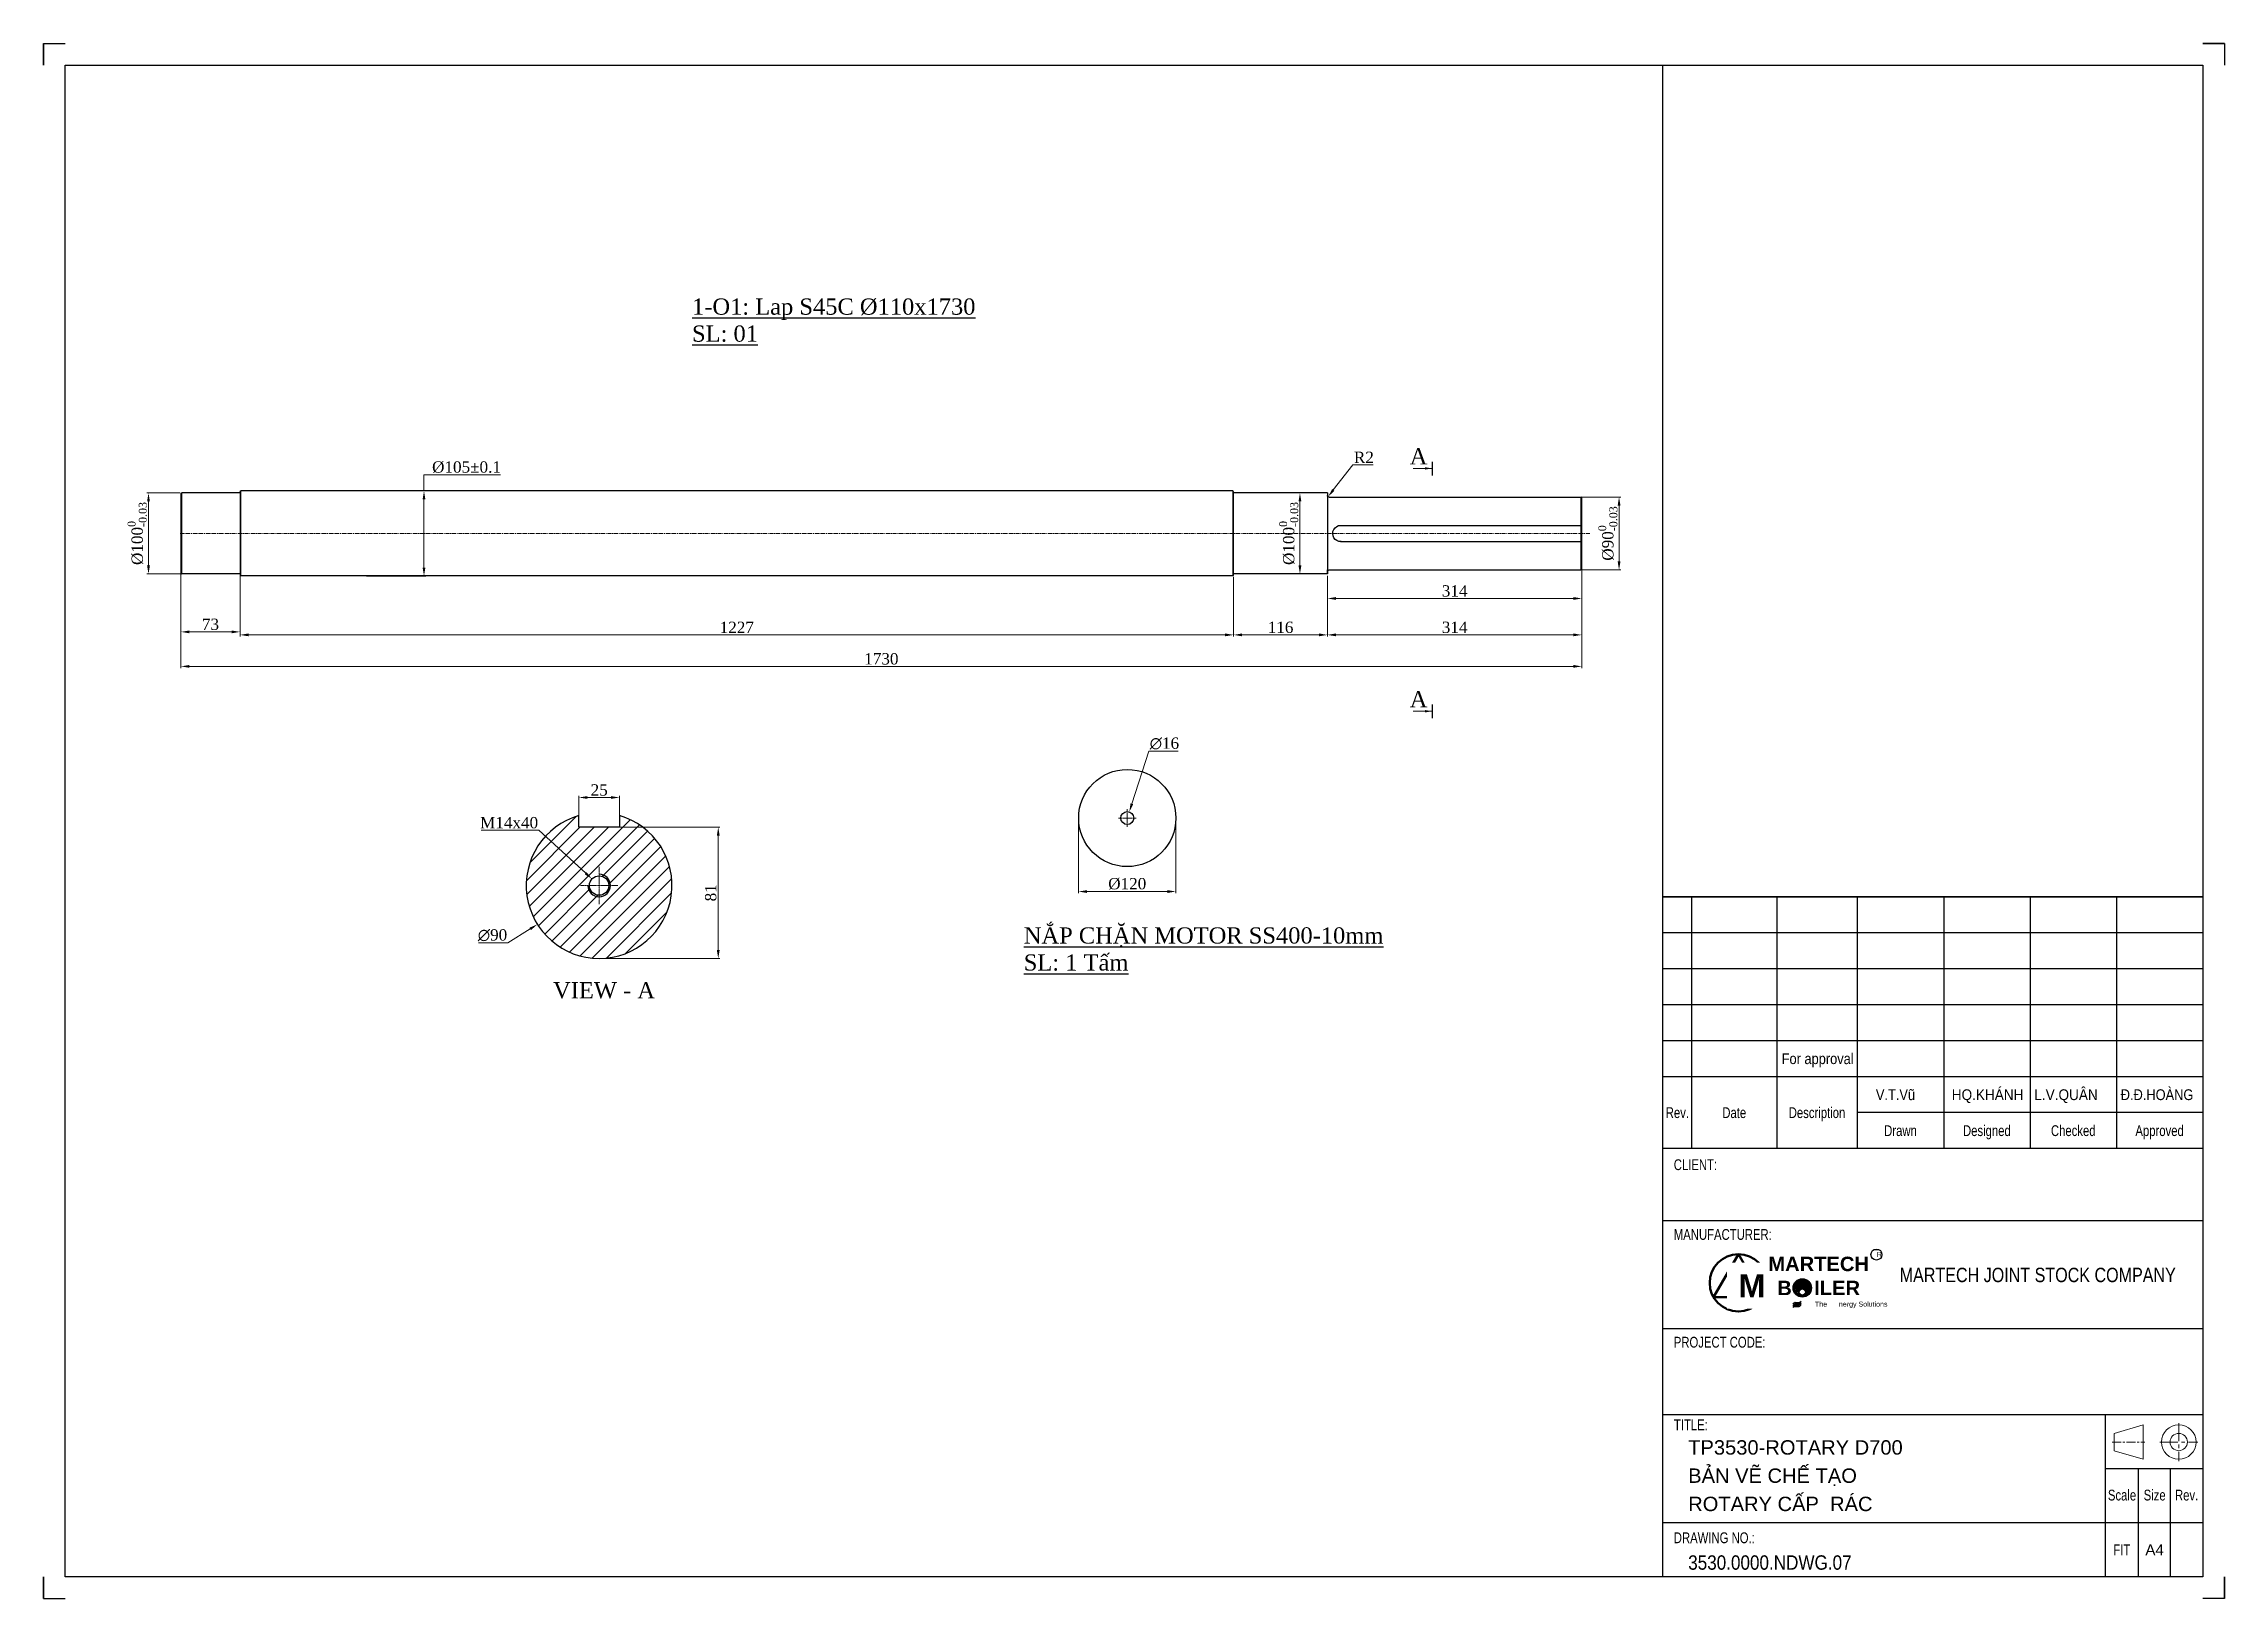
# Model space of a CAD drawing. Header units: inches. Extents: x 36705 to 45095, y -12195 to 29758.
# Drawn here: x 36938 to 39630, y 10607 to 12526 of the extents above; entities that cross this region are included whole.
import ezdxf
from ezdxf.enums import TextEntityAlignment as Align

# ---------------------------------------------------------------- set-up
doc = ezdxf.new("R2010")
doc.units = ezdxf.units.IN
doc.header["$MEASUREMENT"] = 0
doc.linetypes.add('AM_ISO08W050x2', pattern=[9, 6, -0.75, 1.5, -0.75])
doc.linetypes.add('CENTER', pattern=[2, 1.25, -0.25, 0.25, -0.25])
doc.layers.get('Defpoints').update_dxf_attribs({"lineweight": 5})
for name, color, linetype, lineweight in [('1.  0.2', 7, 'Continuous', 25), ('AM_7', 4, 'CENTER', 15), ('AM_8', 1, 'Continuous', 15), ('ĐƯỜNG TÂM', 8, 'CENTER', 5)]:
    doc.layers.add(name, color=color, linetype=linetype, lineweight=lineweight)
doc.layers.add('Không in', color=7, linetype='Continuous', lineweight=25, plot=False)
doc.layers.add('TEXT', color=20, linetype='Continuous')
doc.styles.add('Chu va so', font='arial.ttf')
doc.styles.add('stad1', font='times.ttf')
doc.styles.get("Standard").update_dxf_attribs({"font": 'arial.ttf'})
doc.styles.add('TCVN', font='times.ttf')
doc.styles.add('TEXT', font='arial.ttf')
doc.dimstyles.new('1.1', dxfattribs={"dimscale": 8, "dimtxt": 2, "dimasz": 1.5, "dimexe": 1, "dimexo": 0.4, "dimgap": 0.4, "dimtad": 1, "dimtoh": 1, "dimdec": 0, "dimzin": 0, "dimdsep": 46, "dimtxsty": 'stad1', "dimcen": 5, "dimclrd": 8, "dimclre": 8, "dimclrt": 2, "dimadec": 0, "dimazin": 0, "dimtfac": 1, "dimtdec": 0, "dimtofl": 0, "dimtmove": 0, "dimatfit": 0, "dimfxl": 1, "dimtolj": 1, "dimtzin": 0, "dimlwd": 9, "dimlwe": 9, "dimarcsym": 0})
doc.dimstyles.new('Hien', dxfattribs={"dimtxt": 20, "dimasz": 15, "dimexe": 3, "dimexo": 3, "dimgap": 3, "dimtad": 1, "dimtoh": 1, "dimdec": 0, "dimzin": 0, "dimdsep": 46, "dimtxsty": 'TCVN', "dimcen": 0, "dimclrd": 8, "dimclre": 250, "dimclrt": 41, "dimadec": 0, "dimazin": 0, "dimtfac": 1, "dimtdec": 0, "dimtofl": 0, "dimtmove": 1, "dimatfit": 3, "dimfxl": 1, "dimtolj": 1, "dimtzin": 0, "dimlwd": 9, "dimlwe": 9, "dimarcsym": 0})
doc.dimstyles.new('Hien$0', dxfattribs={"dimtxt": 20, "dimasz": 17, "dimexe": 3, "dimexo": 3, "dimgap": 3, "dimtad": 1, "dimtoh": 1, "dimdec": 0, "dimzin": 0, "dimdsep": 46, "dimtxsty": 'TCVN', "dimcen": 0.09, "dimclrd": 8, "dimclre": 252, "dimclrt": 41, "dimadec": 0, "dimazin": 0, "dimtfac": 1, "dimtdec": 0, "dimtofl": 0, "dimtmove": 0, "dimatfit": 3, "dimfxl": 1, "dimtolj": 1, "dimtzin": 0, "dimlwd": 9, "dimlwe": 9, "dimarcsym": 0})

msp = doc.modelspace()

# ---------------------------------------------------------------- texts
at = {"color": 2, "char_height": 20, "attachment_point": 1, "style": 'stad1'}
for s, insert, width in [('\\A1;{\\L1-O1: Lap S45C %%C110x1730\\PSL: 01}', (37738.55016, 12211.32778), 383.6071389), ('\\A1;{\\LNẮP CHẶN MOTOR SS400-10mm\\PSL: 1 Tấm}', (38148.15443, 11434.95908), 489.2707605)]:
    msp.add_mtext(s, dxfattribs=dict(at, insert=insert, width=width))
at = {"color": 2, "char_height": 20, "attachment_point": 5, "style": 'stad1'}
for insert in [(38635.56558, 12016.42159), (38635.56558, 11716.62916)]:
    msp.add_mtext('\\A1;A', dxfattribs=dict(at, insert=insert))

# ---------------------------------------------------------------- blocks, each defined once
blk = doc.blocks.new('truc rotary')
at = {"ltscale": 0.02}
for p, q in [((4818.9, 62441.8), (4870.9, 62441.8)), ((4818.9, 62441.8), (4818.9, 62341.8)), ((4870.9, 62441.8), (4934.9, 62441.8)), ((4934.8, 62340.3), (4934.9, 62443.3)), ((4934.9, 62443.3), (4935.9, 62444.3)), ((4934.9, 62441.8), (4934.9, 62441.8)), ((4935.9, 62444.3), (4935.8, 62339.3)), ((4935.9, 62444.3), (6160.5, 62444.3)), ((6160.5, 62339.3), (6160.5, 62444.3)), ((6161.5, 62443.3), (6160.5, 62444.3)), ((6161.5, 62443.3), (6161.5, 62340.3)), ((6161.5, 62441.8), (6233.5, 62441.8)), ((6161.5, 62441.8), (6161.5, 62344.3)), ((6233.5, 62341.8), (6233.5, 62441.8)), ((6234.5, 62440.8), (6233.5, 62441.8)), ((6234.5, 62440.8), (6234.5, 62342.8)), ((4504.9, 62435.8), (4505.9, 62436.8)), ((4504.9, 62372.5), (4504.9, 62435.8)), ((4505.9, 62436.8), (4505.9, 62375.8)), ((4816.9, 62436.8), (4505.9, 62436.8)), ((4504.9, 62347.8), (4504.9, 62372.5)), ((4505.9, 62375.8), (4505.9, 62346.8)), ((4504.9, 62347.8), (4505.9, 62346.8)), ((4816.8, 62346.8), (4505.9, 62346.8)), ((4818.9, 62341.8), (4934.8, 62341.8)), ((4934.8, 62340.3), (4935.8, 62339.3)), ((4935.8, 62339.3), (6160.5, 62339.3)), ((6161.5, 62340.3), (6160.5, 62339.3)), ((6161.5, 62341.8), (6233.5, 62341.8)), ((6234.5, 62342.8), (6233.5, 62341.8))]:
    blk.add_line(p, q, dxfattribs=at)
for p, q in [((4802.4, 62401.8), (4504.9, 62401.8)), ((4802.7, 62381.8), (4504.9, 62381.8)), ((4818.9, 62341.8), (4818.9, 62346.8))]:
    blk.add_line(p, q)
for centre, radius, start, end in [((4816.9, 62438.8), 2, 269.7838, 0), ((4802.4, 62391.8), 12.5, 180, 180.0113), ((4802.4, 62391.8), 10, 268.0046, 90), ((4816.8, 62344.8), 2, 359.9484, 90.1645)]:
    blk.add_arc(centre, radius, start, end)
at = {"layer": 'AM_7', "color": 2, "ltscale": 4}
blk.add_line((4494.9, 62391.8), (6235.5, 62391.8), dxfattribs=at)
blk = doc.blocks.new('*D288')
at = {"color": 250, "lineweight": 9, "transparency": 16777216}
for p, q in [((37107.5, 11892.9), (37107.5, 11755)), ((38837.1, 11892.9), (38837.1, 11755))]:
    blk.add_line(p, q, dxfattribs=at)
at = {"color": 8, "lineweight": 9, "transparency": 16777216}
blk.add_line((37118, 11757.1), (38826.6, 11757.1), dxfattribs=at)
at = {"color": 8, "transparency": 16777216}
for points in [[(37118, 11758.9), (37118, 11755.4), (37107.5, 11757.1)], [(38826.6, 11758.9), (38826.6, 11755.4), (38837.1, 11757.1)]]:
    blk.add_solid(points, dxfattribs=at)
at = {"layer": 'Defpoints', "color": 0, "transparency": 16777216}
for p in [(37107.5, 11895), (38837.1, 11895), (38837.1, 11757.1)]:
    blk.add_point(p, dxfattribs=at)
at = {"color": 41, "transparency": 16777216, "insert": (37972.3, 11766.4), "char_height": 14, "attachment_point": 5, "style": 'TCVN'}
blk.add_mtext('\\A1;1730', dxfattribs=at)
blk = doc.blocks.new('*D289')
at = {"color": 250, "lineweight": 9, "transparency": 16777216}
for p, q in [((37107.5, 11888.2), (37107.5, 11797.6)), ((37180.5, 11888.2), (37180.5, 11797.6))]:
    blk.add_line(p, q, dxfattribs=at)
at = {"color": 8, "lineweight": 9, "transparency": 16777216}
blk.add_line((37118, 11799.7), (37170, 11799.7), dxfattribs=at)
at = {"color": 8, "transparency": 16777216}
for points in [[(37118, 11801.5), (37118, 11798), (37107.5, 11799.7)], [(37170, 11801.5), (37170, 11798), (37180.5, 11799.7)]]:
    blk.add_solid(points, dxfattribs=at)
at = {"layer": 'Defpoints', "color": 0, "transparency": 16777216}
for p in [(37107.5, 11890.3), (37180.5, 11890.3), (37180.5, 11799.7)]:
    blk.add_point(p, dxfattribs=at)
at = {"color": 41, "transparency": 16777216, "insert": (37144, 11809), "char_height": 14, "attachment_point": 5, "style": 'TCVN'}
blk.add_mtext('\\A1;73', dxfattribs=at)
blk = doc.blocks.new('*D290')
at = {"color": 250, "lineweight": 9, "transparency": 16777216}
for p, q in [((37180.5, 11888.6), (37180.5, 11793.9)), ((38407.2, 11867.6), (38407.2, 11793.9))]:
    blk.add_line(p, q, dxfattribs=at)
at = {"color": 8, "lineweight": 9, "transparency": 16777216}
blk.add_line((37191, 11796), (38396.7, 11796), dxfattribs=at)
at = {"color": 8, "transparency": 16777216}
for points in [[(37191, 11797.8), (37191, 11794.3), (37180.5, 11796)], [(38396.7, 11797.8), (38396.7, 11794.3), (38407.2, 11796)]]:
    blk.add_solid(points, dxfattribs=at)
at = {"layer": 'Defpoints', "color": 0, "transparency": 16777216}
for p in [(37180.5, 11890.7), (38407.2, 11869.7), (38407.2, 11796)]:
    blk.add_point(p, dxfattribs=at)
at = {"color": 41, "transparency": 16777216, "insert": (37793.8, 11805.3), "char_height": 14, "attachment_point": 5, "style": 'TCVN'}
blk.add_mtext('\\A1;1227', dxfattribs=at)
blk = doc.blocks.new('*D291')
at = {"color": 250, "lineweight": 9, "transparency": 16777216}
for p, q in [((38407.2, 11867.6), (38407.2, 11793.9)), ((38523.1, 11869.1), (38523.1, 11793.9))]:
    blk.add_line(p, q, dxfattribs=at)
at = {"color": 8, "lineweight": 9, "transparency": 16777216}
blk.add_line((38417.7, 11796), (38512.6, 11796), dxfattribs=at)
at = {"color": 8, "transparency": 16777216}
for points in [[(38417.7, 11797.8), (38417.7, 11794.3), (38407.2, 11796)], [(38512.6, 11797.8), (38512.6, 11794.3), (38523.1, 11796)]]:
    blk.add_solid(points, dxfattribs=at)
at = {"layer": 'Defpoints', "color": 0, "transparency": 16777216}
for p in [(38407.2, 11869.7), (38523.1, 11871.2), (38523.1, 11796)]:
    blk.add_point(p, dxfattribs=at)
at = {"color": 41, "transparency": 16777216, "insert": (38465.2, 11805.3), "char_height": 14, "attachment_point": 5, "style": 'TCVN'}
blk.add_mtext('\\A1;116', dxfattribs=at)
blk = doc.blocks.new('*D292')
at = {"color": 250, "lineweight": 9, "transparency": 16777216}
for p, q in [((38837.1, 11880.8), (38837.1, 11793.9)), ((38523.1, 11869.1), (38523.1, 11793.9))]:
    blk.add_line(p, q, dxfattribs=at)
at = {"color": 8, "lineweight": 9, "transparency": 16777216}
blk.add_line((38533.6, 11796), (38826.6, 11796), dxfattribs=at)
at = {"color": 8, "transparency": 16777216}
for points in [[(38533.6, 11797.8), (38533.6, 11794.3), (38523.1, 11796)], [(38826.6, 11797.8), (38826.6, 11794.3), (38837.1, 11796)]]:
    blk.add_solid(points, dxfattribs=at)
at = {"layer": 'Defpoints', "color": 0, "transparency": 16777216}
for p in [(38837.1, 11882.9), (38523.1, 11871.2), (38837.1, 11796)]:
    blk.add_point(p, dxfattribs=at)
at = {"color": 41, "transparency": 16777216, "insert": (38680.1, 11805.3), "char_height": 14, "attachment_point": 5, "style": 'TCVN'}
blk.add_mtext('\\A1;314', dxfattribs=at)
blk = doc.blocks.new('*D293')
at = {"color": 250, "lineweight": 9, "transparency": 16777216}
for p, q in [((38837.1, 11914.4), (38837.1, 11838.9)), ((38523.1, 11869.1), (38523.1, 11838.9))]:
    blk.add_line(p, q, dxfattribs=at)
at = {"color": 8, "lineweight": 9, "transparency": 16777216}
blk.add_line((38533.6, 11841), (38826.6, 11841), dxfattribs=at)
at = {"color": 8, "transparency": 16777216}
for points in [[(38533.6, 11842.7), (38533.6, 11839.2), (38523.1, 11841)], [(38826.6, 11842.7), (38826.6, 11839.2), (38837.1, 11841)]]:
    blk.add_solid(points, dxfattribs=at)
at = {"layer": 'Defpoints', "color": 0, "transparency": 16777216}
for p in [(38837.1, 11916.5), (38523.1, 11871.2), (38837.1, 11841)]:
    blk.add_point(p, dxfattribs=at)
at = {"color": 41, "transparency": 16777216, "insert": (38680.1, 11850.2), "char_height": 14, "attachment_point": 5, "style": 'TCVN'}
blk.add_mtext('\\A1;314', dxfattribs=at)
blk = doc.blocks.new('*D294')
at = {"color": 250, "lineweight": 9, "transparency": 16777216}
for p, q in [((38776.7, 11966.2), (38885.2, 11966.2)), ((38776.7, 11876.2), (38885.2, 11876.2))]:
    blk.add_line(p, q, dxfattribs=at)
at = {"color": 8, "lineweight": 9, "transparency": 16777216}
blk.add_line((38883.1, 11955.7), (38883.1, 11886.7), dxfattribs=at)
at = {"color": 8, "transparency": 16777216}
for points in [[(38881.4, 11955.7), (38884.9, 11955.7), (38883.1, 11966.2)], [(38881.4, 11886.7), (38884.9, 11886.7), (38883.1, 11876.2)]]:
    blk.add_solid(points, dxfattribs=at)
at = {"layer": 'Defpoints', "color": 0, "transparency": 16777216}
for p in [(38774.6, 11966.2), (38774.6, 11876.2), (38883.1, 11876.2)]:
    blk.add_point(p, dxfattribs=at)
at = {"color": 41, "transparency": 16777216, "insert": (38869.2, 11921.2), "char_height": 14, "attachment_point": 5, "rotation": 90, "style": 'TCVN'}
blk.add_mtext('\\A1;%%C90{\\H0.7x;\\S0^ -0.03;}', dxfattribs=at)
blk = doc.blocks.new('*D295')
at = {"color": 250, "lineweight": 9, "transparency": 16777216}
for p, q in [((38481.6, 11971.2), (38491.2, 11971.2)), ((38481.6, 11871.2), (38491.2, 11871.2))]:
    blk.add_line(p, q, dxfattribs=at)
at = {"color": 8, "lineweight": 9, "transparency": 16777216}
blk.add_line((38489.1, 11881.7), (38489.1, 11960.7), dxfattribs=at)
at = {"color": 8, "transparency": 16777216}
for points in [[(38487.4, 11960.7), (38490.9, 11960.7), (38489.1, 11971.2)], [(38487.4, 11881.7), (38490.9, 11881.7), (38489.1, 11871.2)]]:
    blk.add_solid(points, dxfattribs=at)
at = {"layer": 'Defpoints', "color": 0, "transparency": 16777216}
for p in [(38479.5, 11971.2), (38489.1, 11971.2), (38479.5, 11871.2)]:
    blk.add_point(p, dxfattribs=at)
at = {"color": 41, "transparency": 16777216, "insert": (38475.2, 11921.2), "char_height": 14, "attachment_point": 5, "rotation": 90, "style": 'TCVN'}
blk.add_mtext('\\A1;%%C100{\\H0.7x;\\S0^ -0.03;}', dxfattribs=at)
blk = doc.blocks.new('*D296')
at = {"color": 250, "lineweight": 9, "transparency": 16777216}
for p, q in [((37106.4, 11971.2), (37065.4, 11971.2)), ((37106.4, 11871.2), (37065.4, 11871.2))]:
    blk.add_line(p, q, dxfattribs=at)
at = {"color": 8, "lineweight": 9, "transparency": 16777216}
blk.add_line((37067.5, 11960.7), (37067.5, 11881.7), dxfattribs=at)
at = {"color": 8, "transparency": 16777216}
for points in [[(37065.7, 11960.7), (37069.2, 11960.7), (37067.5, 11971.2)], [(37065.7, 11881.7), (37069.2, 11881.7), (37067.5, 11871.2)]]:
    blk.add_solid(points, dxfattribs=at)
at = {"layer": 'Defpoints', "color": 0, "transparency": 16777216}
for p in [(37108.5, 11971.2), (37067.5, 11871.2), (37108.5, 11871.2)]:
    blk.add_point(p, dxfattribs=at)
at = {"color": 41, "transparency": 16777216, "insert": (37053.5, 11921.2), "char_height": 14, "attachment_point": 5, "rotation": 90, "style": 'TCVN'}
blk.add_mtext('\\A1;%%C100{\\H0.7x;\\S0^ -0.03;}', dxfattribs=at)
blk = doc.blocks.new('*D297')
at = {"color": 8, "lineweight": 9, "transparency": 16777216}
for p, q in [((37502.2, 11993.6), (37407.6, 11993.6)), ((37407.6, 11993.6), (37407.6, 11973.7)), ((37407.6, 11879.2), (37407.6, 11963.2))]:
    blk.add_line(p, q, dxfattribs=at)
at = {"color": 250, "lineweight": 9, "transparency": 16777216}
for p, q in [((37336.6, 11973.7), (37409.7, 11973.7)), ((37336.6, 11868.7), (37409.7, 11868.7))]:
    blk.add_line(p, q, dxfattribs=at)
at = {"color": 8, "transparency": 16777216}
for points in [[(37405.9, 11963.2), (37409.4, 11963.2), (37407.6, 11973.7)], [(37405.9, 11879.2), (37409.4, 11879.2), (37407.6, 11868.7)]]:
    blk.add_solid(points, dxfattribs=at)
at = {"layer": 'Defpoints', "color": 0, "transparency": 16777216}
for p in [(37334.5, 11973.7), (37407.6, 11973.7), (37334.5, 11868.7)]:
    blk.add_point(p, dxfattribs=at)
at = {"color": 41, "transparency": 16777216, "insert": (37460.1, 12003), "char_height": 14, "attachment_point": 5, "style": 'TCVN'}
blk.add_mtext('\\A1;%%C105%%P0.1', dxfattribs=at)
blk = doc.blocks.new('*D243')
at = {"color": 250, "lineweight": 9, "transparency": 16777216}
for p, q in [((38215.9, 11567.8), (38215.9, 11477.1)), ((38335.9, 11567.8), (38335.9, 11477.1))]:
    blk.add_line(p, q, dxfattribs=at)
at = {"color": 8, "lineweight": 9, "transparency": 16777216}
blk.add_line((38325.4, 11479.2), (38226.4, 11479.2), dxfattribs=at)
at = {"color": 8, "transparency": 16777216}
for points in [[(38226.4, 11480.9), (38226.4, 11477.4), (38215.9, 11479.2)], [(38325.4, 11480.9), (38325.4, 11477.4), (38335.9, 11479.2)]]:
    blk.add_solid(points, dxfattribs=at)
at = {"layer": 'Defpoints', "color": 0, "transparency": 16777216}
for p in [(38215.9, 11569.9), (38335.9, 11569.9), (38215.9, 11479.2)]:
    blk.add_point(p, dxfattribs=at)
at = {"color": 41, "transparency": 16777216, "insert": (38275.9, 11488.6), "char_height": 14, "attachment_point": 5, "style": 'TCVN'}
blk.add_mtext('\\A1;%%C120', dxfattribs=at)
blk = doc.blocks.new('*D256')
at = {"color": 8, "lineweight": 9, "transparency": 16777216}
for p, q in [((38302.7, 11652.5), (38281.6, 11587.5)), ((38338.9, 11652.5), (38302.7, 11652.5))]:
    blk.add_line(p, q, dxfattribs=at)
at = {"color": 8, "transparency": 16777216}
blk.add_solid([(38280, 11588.1), (38283.3, 11587), (38278.4, 11577.5)], dxfattribs=at)
at = {"layer": 'Defpoints', "color": 0, "transparency": 16777216}
for p in [(38273.5, 11562.3), (38278.4, 11577.5)]:
    blk.add_point(p, dxfattribs=at)
at = {"color": 41, "transparency": 16777216, "insert": (38321.8, 11661.9), "char_height": 14, "attachment_point": 5, "style": 'TCVN'}
blk.add_mtext('\\A1;∅16', dxfattribs=at)
blk = doc.blocks.new('*D316')
at = {"color": 8, "lineweight": 9, "transparency": 16777216}
for p, q in [((38554.6, 12006.1), (38530.3, 11974.9)), ((38579.6, 12006.1), (38554.6, 12006.1))]:
    blk.add_line(p, q, dxfattribs=at)
at = {"color": 8, "transparency": 16777216}
blk.add_solid([(38528.9, 11976), (38531.7, 11973.9), (38523.9, 11966.6)], dxfattribs=at)
at = {"layer": 'Defpoints', "color": 0, "transparency": 16777216}
for p in [(38523.9, 11966.6), (38525.1, 11968.2)]:
    blk.add_point(p, dxfattribs=at)
at = {"color": 41, "transparency": 16777216, "insert": (38568.1, 12015.2), "char_height": 14, "attachment_point": 5, "style": 'TCVN'}
blk.add_mtext('\\A1;R2', dxfattribs=at)
blk = doc.blocks.new('KHUNG TEN A4 - TD - 13.2.2023')
for p, q in [((0, 216), (0, 213)), ((0, 213), (0, 216)), ((0, 216), (3, 216)), ((300, 216), (303, 216)), ((303, 216), (303, 213)), ((225, 92.48), (225, 213)), ((300, 97.48), (225, 97.48)), ((229, 62.5), (229, 97.48)), ((300, 92.48), (225, 92.48)), ((300, 87.48), (225, 87.48)), ((300, 82.48), (225, 82.48)), ((300, 77.48), (225, 77.48)), ((300, 72.48), (225, 72.48)), ((300, 67.48), (252, 67.48)), ((300, 18), (286.5, 18)), ((0, 3), (0, 0)), ((0, 0), (3, 0)), ((303, 3), (303, 0)), ((303, 0), (300, 0))]:
    blk.add_line(p, q)
at = {"lineweight": 25}
for p, q in [((240.8, 97.48, 0), (240.8, 62.5)), ((252, 97.48, 0), (252, 62.5, 0)), ((264, 97.48, 0), (264, 62.5, 0)), ((276, 97.48, 0), (276, 62.5, 0)), ((288, 97.48, 0), (288, 62.5, 0)), ((300, 62.5), (225, 62.5)), ((225, 52.5), (300, 52.5)), ((225, 37.5), (300, 37.5)), ((300, 28.19), (300, 3)), ((300, 25.5), (225, 25.5)), ((286.5, 3), (286.5, 25.5)), ((291, 18, 0), (291, 3, 0)), ((295.5, 3, 0), (295.5, 18, 0)), ((300, 10.5), (225, 10.5))]:
    blk.add_line(p, q, dxfattribs=at)
blk.add_lwpolyline([(3, 213), (300, 213), (300, 3), (3, 3)], close=True)
blk.add_lwpolyline([(225, 97.48), (300, 97.48), (300, 3), (225, 3)], close=True, dxfattribs=at)
at = {"lineweight": 50, "elevation": 0}
blk.add_lwpolyline([(235.47, 47.81), (232.02, 41.84), (238.92, 41.84)], close=True, dxfattribs=at)
at = {"color": 2, "lineweight": 20, "elevation": 0}
blk.add_lwpolyline([(287.67, 20.52), (291.72, 19.32), (291.72, 24.12), (287.67, 22.92)], close=True, dxfattribs=at)
at = {"lineweight": 50}
blk.add_circle((235.47, 43.83, 0), 3.98, dxfattribs=at)
at = {"color": 2, "lineweight": 20}
for radius in [2.4, 1.2]:
    blk.add_circle((296.66, 21.72, 0), radius, dxfattribs=at)
at = {"layer": '1.  0.2'}
for p, q in [((0, 216), (0, 213)), ((303, 216), (300, 216)), ((0, 0), (3, 0)), ((303, 0), (303, 3))]:
    blk.add_line(p, q, dxfattribs=at)
at = {"layer": 'Không in'}
for points in [[(0, 216), (3, 216)], [(303, 216), (303, 213)], [(0, 0), (0, 3)], [(303, 0), (300, 0)]]:
    blk.add_lwpolyline(points, dxfattribs=at)
at = {"layer": 'ĐƯỜNG TÂM', "lineweight": 0, "ltscale": 2}
for p, q in [((296.66, 24.36, 0), (296.66, 19.08, 0)), ((294.02, 21.72, 0), (299.3, 21.72, 0))]:
    blk.add_line(p, q, dxfattribs=at)
at = {"layer": 'ĐƯỜNG TÂM', "lineweight": 0}
blk.add_line((287.4, 21.72, 0), (291.94, 21.72, 0), dxfattribs=at)
at = {"color": 5, "style": 'Chu va so', "width": 0.75}
for s, p in [('Rev.', (227, 66.73)), ('Date', (234.9, 66.73, 0)), ('Description', (246.4, 66.73, 0)), ('Drawn', (258, 64.23, 0)), ('Designed', (270, 64.23)), ('Checked', (282, 64.23)), ('Approved', (294, 64.23, 0)), ('CLIENT:', (229.51, 59.5, 0.01)), ('PROJECT CODE:', (232.87, 34.84)), ('TITLE:', (228.87, 23.36, 0.02)), ('Scale', (288.78, 13.6, 0)), ('Size', (293.31, 13.6, 0)), ('Rev. ', (297.97, 13.6, 0)), ('DRAWING NO.:', (232.13, 7.67, 0.02)), ('FIT', (288.75, 6, 0))]:
    blk.add_text(s, height=1.5, dxfattribs=at).set_placement(p, align=Align.CENTER)
at = {"color": 5, "lineweight": 25, "insert": (249.34, 44.92, 0), "char_height": 2, "width": 55.4584, "attachment_point": 4, "style": 'Chu va so'}
blk.add_mtext('\\pxqc;{\\W0.8;MARTECH JOINT STOCK COMPANY}', dxfattribs=at)
at = {"width": 0.85}
for tag, p in [('REV4', (226.38, 94.23)), ('NGAY_REV04', (229.9, 94.23)), ('DESCRIPTION_4', (241.49, 94.23, 0)), ('DESCRIPTION_3', (241.49, 89.23, 0)), ('DESCRIPTION_2', (241.49, 84.23, 0)), ('DESCRIPTION_1', (241.49, 79.23, 0)), ('DESCRIPTION_0', (241.49, 74.23, 0))]:
    blk.add_attdef(tag, p, '', height=1.5, dxfattribs=at)
at = {"layer": 'TEXT', "ltscale": 0.1, "style": 'Chu va so'}
for tag, p, height, width in [('REV3', (226.38, 89.23), 1.5, 0.85), ('NGAY_REV03', (229.9, 89.23), 1.5, 0.85), ('REV2', (226.38, 84.23), 1.5, 0.85), ('NGAY_REV02', (229.9, 84.23), 1.5, 0.85), ('REV1', (226.38, 79.23), 1.5, 0.85), ('NGAY_REV01', (229.9, 79.23), 1.5, 0.85), ('REV0', (226.38, 74.23), 1.5, 0.85), ('NGAY_REV0', (229.9, 74.23), 1.5, 0.85), ('NGUOI_VE', (252.6, 69.23), 1.5, 0.85), ('NGUOI_KIEM_1', (264.6, 69.23), 1.5, 0.9), ('NGUOI_KIEM_2', (276.6, 69.23), 1.5, 0.9), ('STT-BV', (232.09, 3.98), 2, 0.85)]:
    blk.add_attdef(tag, p, '', height=height, dxfattribs=dict(at, width=width))
at = {"layer": 'TEXT', "ltscale": 0.1, "width": 0.85}
blk.add_attdef('NGUOI_DUYET', (288.6, 69.23), '', height=1.5, dxfattribs=at)
at = {"layer": 'TEXT', "lineweight": 25, "ltscale": 0.1, "style": 'Chu va so'}
for tag, p, height in [('PROJECT_CODE', (231.95, 28.65), 3.6), ('TITLE1', (231.95, 19.98), 2), ('TITLE2', (231.95, 16.05), 2), ('TITLE3', (231.95, 12.12), 2)]:
    blk.add_attdef(tag, p, '', height=height, dxfattribs=at)
at = {"layer": 'TEXT', "ltscale": 0.1, "style": 'Chu va so'}
for tag, p in [('A4_A4', (292.03, 6, 0)), ('REV.', (297.2, 6, 0))]:
    blk.add_attdef(tag, p, '', height=1.5, dxfattribs=at)
at = {"insert": (235.49, 45.04, 0), "char_height": 3.2046, "attachment_point": 1, "style": 'TEXT', "bg_fill": 2}
blk.add_mtext('\\pxqc;{\\fArial|b1|i0|c0|p34;M}', dxfattribs=at)
at = {"insert": (239.73, 47.47, 0), "char_height": 2.0029, "width": 13.7942, "attachment_point": 1, "style": 'TEXT', "bg_fill": 2}
blk.add_mtext('\\pxqc;{\\fArial|b1|i0|c0|p34;MARTECH\\PB    ILER}', dxfattribs=at)
h = blk.add_hatch(color=256)
h.dxf.hatch_style = 1
edge = h.paths.add_edge_path()
edge.add_spline(control_points=[(243.08, 40.7), (243.14, 40.74), (243.38, 40.91), (243.88, 40.67), (244.11, 40.95), (244.2, 41.06)], knot_values=[0, 0, 0, 0, 0.315535, 1.31207, 1.873609, 1.873609, 1.873609, 1.873609], degree=3, periodic=0)
edge.add_spline(control_points=[(244.2, 41.06), (244.13, 40.99), (243.86, 40.75), (243.31, 41.04), (243.12, 40.75), (243.08, 40.7)], knot_values=[0, 0, 0, 0, 0.411397, 1.576501, 1.877595, 1.877595, 1.877595, 1.877595], degree=3, periodic=0)
edge = h.paths.add_edge_path()
edge.add_spline(control_points=[(243.08, 40.45), (243.14, 40.49), (243.38, 40.67), (243.88, 40.42), (244.11, 40.71), (244.2, 40.81)], knot_values=[0, 0, 0, 0, 0.315535, 1.31207, 1.873609, 1.873609, 1.873609, 1.873609], degree=3, periodic=0)
edge.add_spline(control_points=[(244.2, 40.81), (244.13, 40.75), (243.86, 40.5), (243.31, 40.79), (243.12, 40.51), (243.08, 40.45)], knot_values=[0, 0, 0, 0, 0.411397, 1.576501, 1.877595, 1.877595, 1.877595, 1.877595], degree=3, periodic=0)
at = {"color": 7}
for centre in [(243.32, 43.43, 0), (243.32, 43.13, 0), (243.46, 42.8, 0), (243.62, 43.43, 0), (243.62, 43.13, 0), (243.71, 42.5, 0), (243.76, 42.8, 0), (243.92, 43.43, 0), (243.92, 43.13, 0), (244.22, 43.43, 0), (244.52, 43.43, 0), (244.82, 43.43, 0), (245.12, 43.43, 0), (245.41, 43.43, 0)]:
    blk.add_circle(centre, 0.121, dxfattribs=at)
for points in [[(243.08, 40.93, 0), (243.21, 41.08, 0), (243.98, 41.13, 0), (244.2, 41.29, 0)], [(243.08, 40.93, 0), (243.26, 41.04, 0), (243.92, 41.04, 0), (244.2, 41.29, 0)], [(243.08, 40.7, 0), (243.21, 40.85, 0), (243.98, 40.9, 0), (244.2, 41.06, 0)], [(243.08, 40.7, 0), (243.26, 40.8, 0), (243.92, 40.81, 0), (244.2, 41.06, 0)], [(243.08, 40.45, 0), (243.21, 40.6, 0), (243.98, 40.65, 0), (244.2, 40.81, 0)], [(243.08, 40.45, 0), (243.26, 40.55, 0), (243.92, 40.56, 0), (244.2, 40.81, 0)]]:
    blk.add_spline(points, degree=3)
at = {"color": 5, "style": 'Chu va so', "width": 0.75}
blk.add_text('MANUFACTURER:', height=1.5, dxfattribs=at).set_placement((233.31, 49.81, 0.01), align=Align.CENTER)
at = {"char_height": 0.701, "attachment_point": 1, "style": 'TEXT', "bg_fill": 2}
for s, insert in [('\\pxqc;R', (254.7, 48.14, 0)), ('\\pxqc;The      nergy Solutions', (246.12, 41.23, 0))]:
    blk.add_mtext(s, dxfattribs=dict(at, insert=insert))
at = {"layer": 'AM_8'}
h = blk.add_hatch(color=7, dxfattribs=at)
edge = h.paths.add_edge_path()
edge.add_arc((244.35, 43.13), 1.28, 191.4592, 461.3375)
edge.add_arc((244.35, 43.13), 1.28, 101.3375, 191.4592)
edge = h.paths.add_edge_path(flags=16)
edge.add_arc((243.71, 42.5), 0.121, -289.458, 11.4592, ccw=False)
edge.add_arc((243.71, 42.5), 0.121, 11.4592, 70.542, ccw=False)
edge = h.paths.add_edge_path(flags=16)
edge.add_arc((245.41, 43.13), 0.121, -211.5113, 11.4592, ccw=False)
edge.add_arc((245.41, 43.13), 0.121, 11.4592, 148.4887, ccw=False)
edge = h.paths.add_edge_path(flags=16)
edge.add_arc((243.46, 42.8), 0.121, -304.2526, 11.4592, ccw=False)
edge.add_arc((243.46, 42.8), 0.121, 11.4592, 55.7474, ccw=False)
edge = h.paths.add_edge_path(flags=16)
edge.add_arc((245.41, 43.43), 0.121, -200.2428, 11.4592, ccw=False)
edge.add_arc((245.41, 43.43), 0.121, 11.4592, 159.7572, ccw=False)
edge = h.paths.add_edge_path(flags=16)
edge.add_arc((245.12, 43.13), 0.121, -219.051, 11.4592, ccw=False)
edge.add_arc((245.12, 43.13), 0.121, 11.4592, 140.949, ccw=False)
edge = h.paths.add_edge_path(flags=16)
edge.add_arc((243.76, 42.8), 0.121, -292.0311, 11.4592, ccw=False)
edge.add_arc((243.76, 42.8), 0.121, 11.4592, 67.9689, ccw=False)
edge = h.paths.add_edge_path(flags=16)
edge.add_arc((243.32, 43.13), 0.121, -319.4544, 11.4592, ccw=False)
edge.add_arc((243.32, 43.13), 0.121, 11.4592, 40.5456, ccw=False)
edge = h.paths.add_edge_path(flags=16)
edge.add_arc((245.12, 43.43), 0.121, -206.0119, 11.4592, ccw=False)
edge.add_arc((245.12, 43.43), 0.121, 11.4592, 153.9881, ccw=False)
edge = h.paths.add_edge_path(flags=16)
edge.add_arc((244.37, 42.57), 0.434, -262.499, 11.4592, ccw=False)
edge.add_arc((244.37, 42.57), 0.434, 11.4592, 97.501, ccw=False)
edge = h.paths.add_edge_path(flags=16)
edge.add_arc((243.32, 43.43), 0.121, -332.7707, 11.4592, ccw=False)
edge.add_arc((243.32, 43.43), 0.121, 11.4592, 27.2293, ccw=False)
edge = h.paths.add_edge_path(flags=16)
edge.add_arc((244.82, 43.13), 0.121, -230.166, 11.4592, ccw=False)
edge.add_arc((244.82, 43.13), 0.121, 11.4592, 129.834, ccw=False)
edge = h.paths.add_edge_path(flags=16)
edge.add_arc((243.62, 43.13), 0.121, -307.6137, 11.4592, ccw=False)
edge.add_arc((243.62, 43.13), 0.121, 11.4592, 52.3863, ccw=False)
edge = h.paths.add_edge_path(flags=16)
edge.add_arc((244.52, 43.13), 0.121, -246.4575, 11.4592, ccw=False)
edge.add_arc((244.52, 43.13), 0.121, 11.4592, 113.5425, ccw=False)
edge = h.paths.add_edge_path(flags=16)
edge.add_arc((243.92, 43.13), 0.121, -290.4056, 11.4592, ccw=False)
edge.add_arc((243.92, 43.13), 0.121, 11.4592, 69.5944, ccw=False)
edge = h.paths.add_edge_path(flags=16)
edge.add_arc((244.82, 43.43), 0.121, -215.7954, 11.4592, ccw=False)
edge.add_arc((244.82, 43.43), 0.121, 11.4592, 144.2046, ccw=False)
edge = h.paths.add_edge_path(flags=16)
edge.add_arc((244.22, 43.13), 0.121, -268.4837, 11.4592, ccw=False)
edge.add_arc((244.22, 43.13), 0.121, 11.4592, 91.5163, ccw=False)
edge = h.paths.add_edge_path(flags=16)
edge.add_arc((243.62, 43.43), 0.121, -322.0207, 11.4592, ccw=False)
edge.add_arc((243.62, 43.43), 0.121, 11.4592, 37.9793, ccw=False)
edge = h.paths.add_edge_path(flags=16)
edge.add_arc((244.22, 43.43), 0.121, -267.4803, 11.4592, ccw=False)
edge.add_arc((244.22, 43.43), 0.121, 11.4592, 92.5197, ccw=False)
edge = h.paths.add_edge_path(flags=16)
edge.add_arc((244.52, 43.43), 0.121, -234.0834, 11.4592, ccw=False)
edge.add_arc((244.52, 43.43), 0.121, 11.4592, 125.9166, ccw=False)
edge = h.paths.add_edge_path(flags=16)
edge.add_arc((243.92, 43.43), 0.121, -301.7345, 11.4592, ccw=False)
edge.add_arc((243.92, 43.43), 0.121, 11.4592, 58.2655, ccw=False)
blk.add_circle((254.66, 47.77, 0), 0.763)
at = {"color": 7}
for centre, radius in [((244.35, 43.13, 0), 1.28), ((244.37, 42.57, 0), 0.434), ((244.22, 43.13, 0), 0.121), ((244.52, 43.13, 0), 0.121), ((244.82, 43.13, 0), 0.121), ((245.12, 43.13, 0), 0.121), ((245.41, 43.13, 0), 0.121)]:
    blk.add_circle(centre, radius, dxfattribs=at)
blk = doc.blocks.new('*D498')
at = {"color": 8, "lineweight": 9, "transparency": 16777216}
for p, q in [((37511.3, 11415.8), (37538.8, 11433.1)), ((37475.1, 11415.8), (37511.3, 11415.8))]:
    blk.add_line(p, q, dxfattribs=at)
at = {"color": 8, "transparency": 16777216}
blk.add_solid([(37537.9, 11434.5), (37539.7, 11431.6), (37547.7, 11438.7)], dxfattribs=at)
at = {"layer": 'Defpoints', "color": 0, "transparency": 16777216}
for p in [(37700, 11534.5), (37547.7, 11438.7)]:
    blk.add_point(p, dxfattribs=at)
at = {"color": 41, "transparency": 16777216, "insert": (37492.2, 11425.2), "char_height": 14, "attachment_point": 5, "style": 'TCVN'}
blk.add_mtext('\\A1;∅90', dxfattribs=at)
blk = doc.blocks.new('*D499')
at = {"color": 250, "lineweight": 9, "transparency": 16777216}
for p, q in [((37626, 11558.6), (37773, 11558.6)), ((37626, 11396.6), (37773, 11396.6))]:
    blk.add_line(p, q, dxfattribs=at)
at = {"color": 8, "lineweight": 9, "transparency": 16777216}
blk.add_line((37770.9, 11548.1), (37770.9, 11407.1), dxfattribs=at)
at = {"color": 8, "transparency": 16777216}
for points in [[(37769.2, 11548.1), (37772.7, 11548.1), (37770.9, 11558.6)], [(37769.2, 11407.1), (37772.7, 11407.1), (37770.9, 11396.6)]]:
    blk.add_solid(points, dxfattribs=at)
at = {"layer": 'Defpoints', "color": 0, "transparency": 16777216}
for p in [(37623.9, 11558.6), (37623.9, 11396.6), (37770.9, 11396.6)]:
    blk.add_point(p, dxfattribs=at)
at = {"color": 41, "transparency": 16777216, "insert": (37761.7, 11477.6), "char_height": 14, "attachment_point": 5, "rotation": 90, "style": 'TCVN'}
blk.add_mtext('\\A1;81', dxfattribs=at)
blk = doc.blocks.new('*D500')
at = {"color": 250, "lineweight": 9, "transparency": 16777216}
for p, q in [((37598.9, 11560.7), (37598.9, 11597.4)), ((37648.9, 11560.7), (37648.9, 11597.4))]:
    blk.add_line(p, q, dxfattribs=at)
at = {"color": 8, "lineweight": 9, "transparency": 16777216}
blk.add_line((37609.4, 11595.3), (37638.4, 11595.3), dxfattribs=at)
at = {"color": 8, "transparency": 16777216}
for points in [[(37609.4, 11597), (37609.4, 11593.5), (37598.9, 11595.3)], [(37638.4, 11597), (37638.4, 11593.5), (37648.9, 11595.3)]]:
    blk.add_solid(points, dxfattribs=at)
at = {"layer": 'Defpoints', "color": 0, "transparency": 16777216}
for p in [(37648.9, 11595.3), (37598.9, 11558.6), (37648.9, 11558.6)]:
    blk.add_point(p, dxfattribs=at)
at = {"color": 41, "transparency": 16777216, "insert": (37623.9, 11604.5), "char_height": 14, "attachment_point": 5, "style": 'TCVN'}
blk.add_mtext('\\A1;25', dxfattribs=at)
blk = doc.blocks.new('*D501')
at = {"color": 8, "lineweight": 9, "transparency": 16777216}
for p, q in [((37478.2, 11554.9), (37549.2, 11554.9)), ((37549.2, 11554.9), (37607.3, 11501.8))]:
    blk.add_line(p, q, dxfattribs=at)
at = {"color": 8, "transparency": 16777216}
blk.add_solid([(37608.4, 11503.1), (37606.1, 11500.5), (37615, 11494.7)], dxfattribs=at)
at = {"layer": 'Defpoints', "color": 0, "transparency": 16777216}
for p in [(37615, 11494.7), (37632.7, 11478.5)]:
    blk.add_point(p, dxfattribs=at)
at = {"color": 41, "transparency": 16777216, "insert": (37512.7, 11564.1), "char_height": 14, "attachment_point": 5, "style": 'TCVN'}
blk.add_mtext('\\A1;M14x40', dxfattribs=at)

# ---------------------------------------------------------------- dimensions: what is measured, and where the dimension line sits
dim = msp.add_linear_dim(base=(37407.60604, 11973.7204), p1=(37334.45928, 11868.7204), p2=(37334.45928, 11973.7204), angle=90, text='%%C<>%%P0.1', dimstyle='Hien', override={"dimscale": 0.7})
dim.commit()
dim.dimension.update_dxf_attribs({"geometry": '*D297', "text_midpoint": (37456.83639, 11993.59471), "dimtype": 160})
dim = msp.add_radius_dim(center=(38525.10713, 11968.2204), mpoint=(38523.87974, 11966.64132), dimstyle='Hien', override={"dimscale": 0.7})
dim.commit()
dim.dimension.update_dxf_attribs({"geometry": '*D316', "text_midpoint": (38554.5646, 12006.11839), "dimtype": 164})
for base, p1, p2, picture, middle in [((37067.47141, 11871.2204), (37108.51565, 11971.2204), (37108.51565, 11871.2204), '*D296', (37053.53836, 11921.2204)), ((38489.13322, 11971.2204), (38479.5225, 11871.2204), (38479.5225, 11971.2204), '*D295', (38475.20017, 11921.2204)), ((38883.10522, 11876.24612), (38774.61539, 11966.24692), (38774.62613, 11876.24612), '*D294', (38869.17218, 11921.24652))]:
    dim = msp.add_linear_dim(base=base, p1=p1, p2=p2, angle=90, text='%%C<>{\\H0.7x;\\S0^ -0.03;}', dimstyle='Hien', override={"dimscale": 0.7})
    dim.commit()
    dim.dimension.update_dxf_attribs({"geometry": picture, "text_midpoint": middle})
for base, p1, p2, picture, middle in [((38837.10762, 11840.99195), (38523.10713, 11871.2204), (38837.10762, 11916.49131), '*D293', (38680.10738, 11850.21307)), ((38837.10762, 11757.1178), (37107.51565, 11894.9784), (38837.10762, 11894.9784), '*D288', (37972.31164, 11766.35911)), ((37180.50087, 11799.7363), (37107.51565, 11890.31948), (37180.50087, 11890.31948), '*D289', (37144.00826, 11808.97761)), ((38407.19432, 11796.04261), (37180.50087, 11890.69938), (38407.19432, 11869.7204), '*D290', (37793.8476, 11805.28392)), ((38837.10762, 11796.04261), (38523.10713, 11871.2204), (38837.10762, 11882.88634), '*D292', (38680.10738, 11805.26373)), ((38523.10713, 11796.04261), (38407.19432, 11869.7204), (38523.10713, 11871.2204), '*D291', (38465.15073, 11805.26373))]:
    dim = msp.add_linear_dim(base=base, p1=p1, p2=p2, dimstyle='Hien', override={"dimscale": 0.7})
    dim.commit()
    dim.dimension.update_dxf_attribs({"geometry": picture, "text_midpoint": middle})
dim = msp.add_diameter_dim_2p(p1=(38273.45681, 11562.30975), p2=(38278.39268, 11577.52938), dimstyle='Hien', override={"dimscale": 0.7})
dim.commit()
dim.dimension.update_dxf_attribs({"geometry": '*D256', "text_midpoint": (38302.70402, 11652.49276), "dimtype": 163})
dim = msp.add_linear_dim(base=(38215.92474, 11479.19136), p1=(38335.92474, 11569.91956), p2=(38215.92474, 11569.91956), text='%%C<>', dimstyle='Hien', override={"dimscale": 0.7})
dim.commit()
dim.dimension.update_dxf_attribs({"geometry": '*D243', "text_midpoint": (38275.92474, 11488.59417)})

# ---------------------------------------------------------------- linework, layer by layer
for p, q in [((38652.39052, 12009.8534), (38652.39052, 11992.87992)), ((38652.39052, 11710.06097), (38652.39052, 11693.0875))]:
    msp.add_line(p, q)
for radius in [60, 8]:
    msp.add_circle((38275.92474, 11569.91956), radius)
at = {"layer": 'AM_7', "linetype": 'AM_ISO08W050x2'}
for q in [(38275.92474, 11580.91956), (38264.92474, 11569.91956), (38286.92474, 11569.91956), (38275.92474, 11558.91956)]:
    msp.add_line((38275.92474, 11569.91956), q, dxfattribs=at)

# ---------------------------------------------------------------- block references
at = {"xscale": -1}
msp.add_blockref('truc rotary', (43341.96635, -50470.57486), dxfattribs=at)

msp.set_redraw_order([(e.dxf.handle, doc.entitydb.next_handle()) for e in msp.query("TEXT MTEXT ATTDEF DIMENSION ARC_DIMENSION")])  # texts and dimensions are drawn at this point

# ---------------------------------------------------------------- leaders
for points in [[(38652.41439, 12001.53395), (38628.97668, 12001.53395)], [(38652.41439, 11701.74152), (38628.97668, 11701.74152)]]:
    msp.add_leader(points, dimstyle='1.1', override={"dimscale": 4.5, "dimasz": 2, "dimcen": 1, "dimtmove": 1})

# ---------------------------------------------------------------- next in the draw order: block references
ref = msp.add_blockref('KHUNG TEN A4 - TD - 13.2.2023', (36937.97123, 10606.54521, -16.93531), dxfattribs=dict(xscale=8.886226058377177, yscale=8.886226058377177, zscale=8.886226058377177))
ref.add_attrib('NGUOI_DUYET', 'Đ.Đ.HOÀNG', (39502.53607, 11221.70333, -16.93531), dxfattribs={"layer": 'TEXT', "ltscale": 0.1, "height": 13.329339, "width": 0.85})
ref.add_attrib('NGUOI_KIEM_2', 'L.V.QUÂN', (39395.90136, 11221.70333, -16.93531), dxfattribs={"layer": 'TEXT', "ltscale": 0.1, "height": 13.329339, "style": 'Chu va so', "width": 0.9})
ref.add_attrib('NGUOI_KIEM_1', ' HQ.KHÁNH', (39289.26665, 11221.70333, -16.93531), dxfattribs={"layer": 'TEXT', "ltscale": 0.1, "height": 13.329339, "style": 'Chu va so', "width": 0.9})
ref.add_attrib('NGUOI_VE', '    V.T.Vũ', (39182.63193, 11221.70333, -16.93531), dxfattribs={"layer": 'TEXT', "ltscale": 0.1, "height": 13.329339, "style": 'Chu va so', "width": 0.85})
ref.add_attrib('A4_A4', 'A4', (39532.9714, 10659.86257, -16.93829), dxfattribs={"layer": 'TEXT', "ltscale": 0.1, "height": 13.329339, "style": 'Chu va so'})
ref.add_attrib('DWG.NO', '3530.0000.NDWG.07', (38968.47389, 10641.91279, -16.93531), dxfattribs={"layer": 'TEXT', "ltscale": 0.1, "height": 17.7724521, "style": 'Chu va so', "width": 0.85})
ref.add_attrib('TITLE3', 'ROTARY CẤP  RÁC', (38968.47389, 10714.2907, -16.93531), dxfattribs={"layer": 'TEXT', "lineweight": 25, "ltscale": 0.1, "height": 17.7724521, "style": 'Chu va so'})
ref.add_attrib('TITLE2', 'BẢN VẼ CHẾ TẠO', (38968.47389, 10749.16914, -16.93531), dxfattribs={"layer": 'TEXT', "lineweight": 25, "ltscale": 0.1, "height": 17.7724521, "style": 'Chu va so'})
ref.add_attrib('TITLE1', 'TP3530-ROTARY D700', (38968.47389, 10784.04758, -16.93531), dxfattribs={"layer": 'TEXT', "lineweight": 25, "ltscale": 0.1, "height": 17.7724521, "style": 'Chu va so'})
ref.add_attrib('DESCRIPTION_1', 'For approval', (39083.89382, 11266.13446, -16.92352), dxfattribs={"height": 13.3293391, "width": 0.85})

# ---------------------------------------------------------------- next in the draw order: hatches: boundary and pattern name
at = {"layer": 'AM_8'}
h = msp.add_hatch(dxfattribs=at)
h.set_pattern_fill('ANSI31', color=256, scale=100, style=0)
h.set_pattern_definition([(45, (44415.617, -11165.259), (-8.838835, 8.838835), [])])
edge = h.paths.add_edge_path()
edge.add_line((37648.86555, 11558.58734), (37598.86555, 11558.58734))
edge.add_line((37598.86555, 11558.58734), (37598.86555, 11573.04542))
edge.add_arc((37623.86555, 11486.58734), 90, 106.12762021, 433.87237979)
edge.add_line((37648.86555, 11573.04542), (37648.86555, 11558.58734))
edge = h.paths.add_edge_path(flags=16)
edge.add_arc((37623.86555, 11486.58734), 12, -30.75169071, 191.4591559, ccw=False)
edge.add_arc((37623.86555, 11486.58734), 12, 191.4591559, 329.24830929, ccw=False)

# ---------------------------------------------------------------- next in the draw order: linework, layer by layer
msp.add_lwpolyline([(37648.86555, 11573.04542), (37648.86555, 11558.58734), (37598.86555, 11558.58734), (37598.86555, 11573.04542)])
msp.add_circle((37623.86555, 11486.58734), 12)
msp.add_arc((37623.86555, 11486.58734), 90, 106.12762021, 73.87237979)
at = {"color": 6}
msp.add_arc((37623.86555, 11486.58734), 14, 180, 90, dxfattribs=at)
at = {"layer": 'AM_7'}
for q in [(37623.86555, 11509.55615), (37600.89674, 11486.58734), (37646.83436, 11486.58734), (37623.86555, 11463.61853)]:
    msp.add_line((37623.86555, 11486.58734), q, dxfattribs=at)

# ---------------------------------------------------------------- next in the draw order: texts
at = {"color": 2, "insert": (37629.89963, 11357.08617), "char_height": 20, "attachment_point": 5, "style": 'stad1'}
msp.add_mtext('\\A1;VIEW - A', dxfattribs=at)

# ---------------------------------------------------------------- next in the draw order: dimensions: what is measured, and where the dimension line sits
dim = msp.add_linear_dim(base=(37648.86555, 11595.25686), p1=(37598.86555, 11558.58734), p2=(37648.86555, 11558.58734), dimstyle='Hien$0', override={"dimscale": 0.7, "dimasz": 15, "dimlfac": 0.5, "dimcen": 0, "dimclre": 250, "dimtmove": 1})
dim.commit()
dim.dimension.update_dxf_attribs({"geometry": '*D500', "text_midpoint": (37623.86555, 11604.47798)})
dim = msp.add_diameter_dim_2p(p1=(37632.71823, 11478.48609), p2=(37615.01288, 11494.68858), text='M14x40', dimstyle='Hien', override={"dimscale": 0.7, "dimlfac": 0.5})
dim.commit()
dim.dimension.update_dxf_attribs({"geometry": '*D501', "text_midpoint": (37549.24301, 11554.87579), "dimtype": 163})
dim = msp.add_linear_dim(base=(37770.90142, 11396.58734), p1=(37623.86555, 11558.58734), p2=(37623.86555, 11396.58734), angle=90, dimstyle='Hien$0', override={"dimscale": 0.7, "dimasz": 15, "dimlfac": 0.5, "dimcen": 0, "dimclre": 250, "dimtmove": 1})
dim.commit()
dim.dimension.update_dxf_attribs({"geometry": '*D499', "text_midpoint": (37761.6803, 11477.58734)})
dim = msp.add_diameter_dim_2p(p1=(37700.03993, 11534.5192), p2=(37547.69117, 11438.65547), dimstyle='Hien', override={"dimscale": 0.7, "dimlfac": 0.5})
dim.commit()
dim.dimension.update_dxf_attribs({"geometry": '*D498', "text_midpoint": (37511.34079, 11415.78241), "dimtype": 163})

doc.saveas('drawing.dxf')
